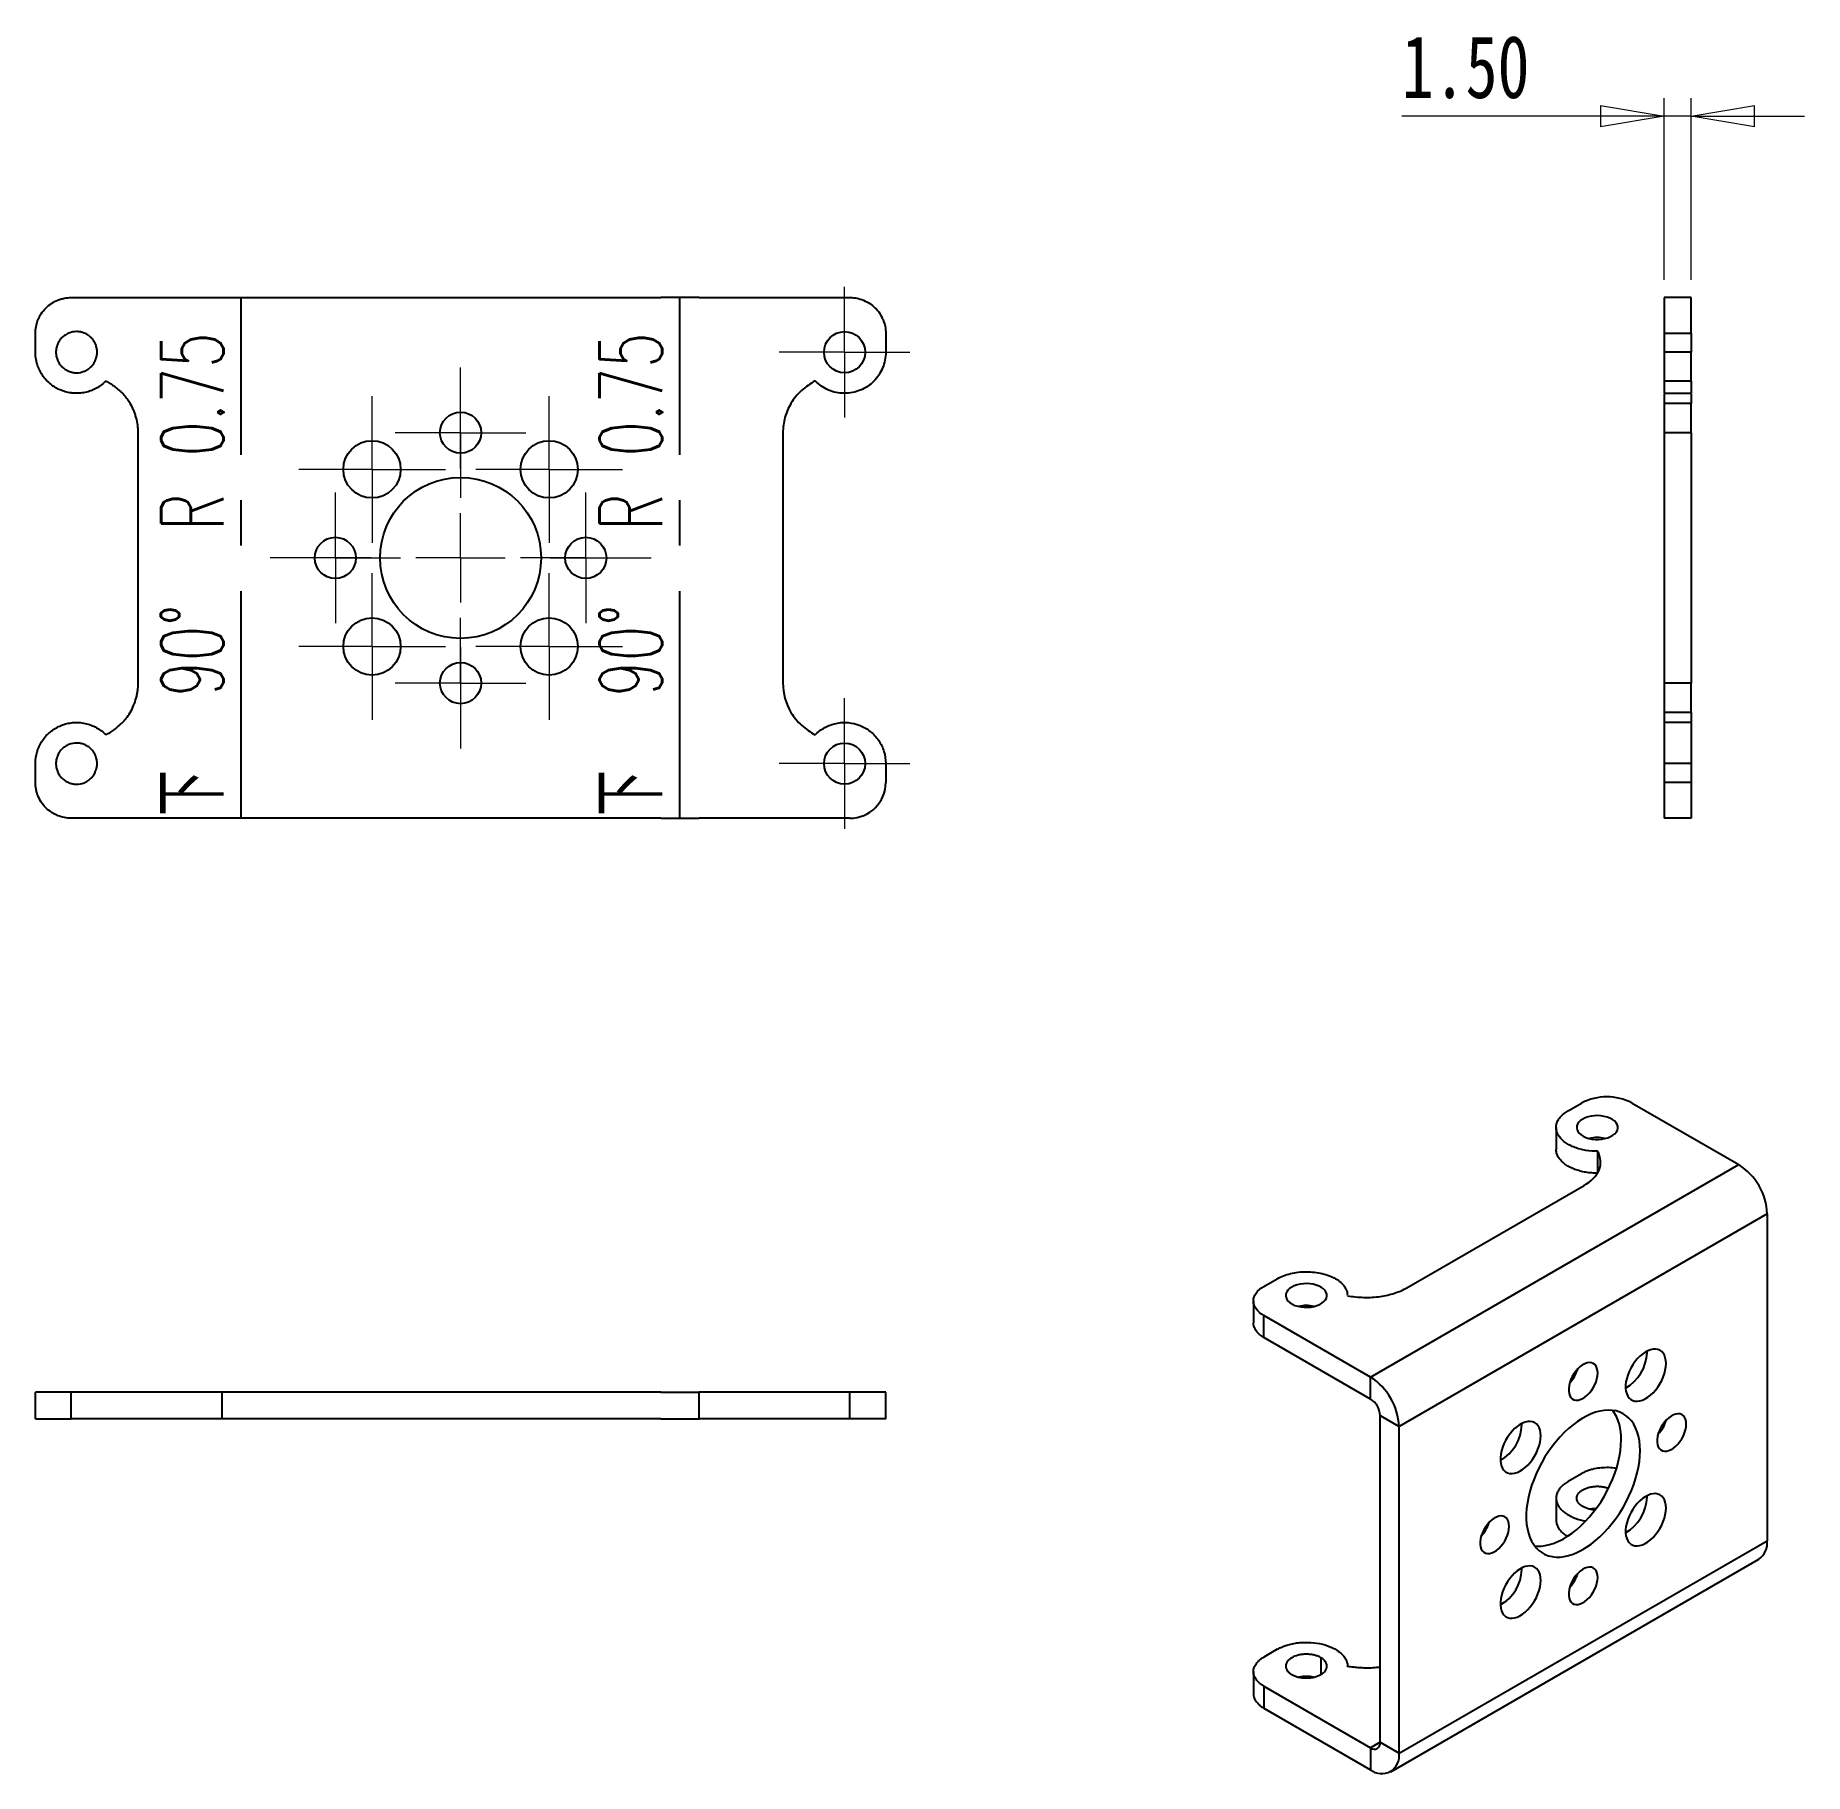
# Model space of a CAD drawing. Header units: millimetres. Extents: x 46.5 to 145.4, y 102.3 to 199.5.
import ezdxf

# ---------------------------------------------------------------- set-up
doc = ezdxf.new("R2010")
doc.units = ezdxf.units.MM
doc.linetypes.add('CENTERX2', pattern=[20.32, 12.7, -2.54, 2.54, -2.54])
doc.styles.add('SLDTEXTSTYLE0', font='TXT', dxfattribs={"width": 0.660714, "bigfont": 'bigfont'})
doc.styles.add('SLDTEXTSTYLE1', font='TXT', dxfattribs={"width": 0.75})
doc.dimstyles.new('SLDDIMSTYLE0', dxfattribs={"dimtxt": 3.5, "dimasz": 3.556, "dimexe": 0, "dimexo": 0.0625, "dimgap": 0.875, "dimtad": 1, "dimrnd": 1e-09, "dimzin": 4, "dimdsep": 46, "dimtxsty": 'SLDTEXTSTYLE1', "dimblk1": 'CLOSED', "dimblk2": 'CLOSED', "dimsah": 1, "dimcen": 0.09, "dimadec": 0, "dimazin": 1, "dimtfac": 1, "dimtmove": 0, "dimatfit": 0, "dimldrblk": 'CLOSED', "dimfxl": 0, "dimfrac": 2, "dimtolj": 1, "dimtzin": 12, "dimarcsym": 0})

msp = doc.modelspace()

# ---------------------------------------------------------------- texts
at = {"color": 7, "linetype": 'Continuous', "lineweight": 0, "char_height": 3.5, "attachment_point": 2, "rotation": 90, "style": 'SLDTEXTSTYLE0'}
for insert in [(53.506, 169.34), (78.026, 169.34)]:
    msp.add_mtext('\\M+189BA  90\\M+1818B  R 0.75', dxfattribs=dict(at, insert=insert))

# ---------------------------------------------------------------- blocks, each defined once
blk = doc.blocks.new('SW_CENTERMARKSYMBOL_0')
at = {"color": 0, "linetype": 'Continuous', "lineweight": 18}
for p, q in [((0, 5), (0, 7)), ((0, 0), (0, 2.5)), ((-5, 0), (-7, 0)), ((0, 0), (-2.5, 0)), ((0, 0), (0, -2.5)), ((0, 0), (2.5, 0)), ((5, 0), (7, 0)), ((0, -5), (0, -7))]:
    blk.add_line(p, q, dxfattribs=at)
blk = doc.blocks.new('SW_CENTERMARKSYMBOL_1')
at = {"color": 0, "linetype": 'Continuous', "lineweight": 18}
for p, q in [((0, 2.5), (0, 3.65)), ((0, 0), (0, 2.5)), ((-2.5, 0), (-3.65, 0)), ((0, 0), (-2.5, 0)), ((0, 0), (0, -2.5)), ((0, 0), (2.5, 0)), ((2.5, 0), (3.65, 0)), ((0, -2.5), (0, -3.65))]:
    blk.add_line(p, q, dxfattribs=at)
blk = doc.blocks.new('SW_CENTERMARKSYMBOL_2')
at = {"color": 0, "linetype": 'Continuous', "lineweight": 18}
for p, q in [((0, 2.5), (0, 3.65)), ((0, 0), (0, 2.5)), ((-2.5, 0), (-3.65, 0)), ((0, 0), (-2.5, 0)), ((0, 0), (0, -2.5)), ((0, 0), (2.5, 0)), ((2.5, 0), (3.65, 0)), ((0, -2.5), (0, -3.65))]:
    blk.add_line(p, q, dxfattribs=at)
blk = doc.blocks.new('SW_CENTERMARKSYMBOL_3')
at = {"color": 0, "linetype": 'Continuous', "lineweight": 18}
for p, q in [((0, 2.5), (0, 3.65)), ((0, 0), (0, 2.5)), ((-2.5, 0), (-3.65, 0)), ((0, 0), (-2.5, 0)), ((0, 0), (0, -2.5)), ((0, 0), (2.5, 0)), ((2.5, 0), (3.65, 0)), ((0, -2.5), (0, -3.65))]:
    blk.add_line(p, q, dxfattribs=at)
blk = doc.blocks.new('SW_CENTERMARKSYMBOL_4')
at = {"color": 0, "linetype": 'Continuous', "lineweight": 18}
for p, q in [((0, 2.5), (0, 3.65)), ((0, 0), (0, 2.5)), ((-2.5, 0), (-3.65, 0)), ((0, 0), (-2.5, 0)), ((0, 0), (0, -2.5)), ((0, 0), (2.5, 0)), ((2.5, 0), (3.65, 0)), ((0, -2.5), (0, -3.65))]:
    blk.add_line(p, q, dxfattribs=at)
blk = doc.blocks.new('SW_CENTERMARKSYMBOL_5')
at = {"color": 0, "linetype": 'Continuous', "lineweight": 18}
for p, q in [((0, 2.5), (0, 4.1)), ((0, 0), (0, 2.5)), ((-2.5, 0), (-4.1, 0)), ((0, 0), (-2.5, 0)), ((0, 0), (0, -2.5)), ((0, 0), (2.5, 0)), ((2.5, 0), (4.1, 0)), ((0, -2.5), (0, -4.1))]:
    blk.add_line(p, q, dxfattribs=at)
blk = doc.blocks.new('SW_CENTERMARKSYMBOL_6')
at = {"color": 0, "linetype": 'Continuous', "lineweight": 18}
for p, q in [((0, 2.5), (0, 4.1)), ((0, 0), (0, 2.5)), ((-2.5, 0), (-4.1, 0)), ((0, 0), (-2.5, 0)), ((0, 0), (0, -2.5)), ((0, 0), (2.5, 0)), ((2.5, 0), (4.1, 0)), ((0, -2.5), (0, -4.1))]:
    blk.add_line(p, q, dxfattribs=at)
blk = doc.blocks.new('SW_CENTERMARKSYMBOL_7')
at = {"color": 0, "linetype": 'Continuous', "lineweight": 18}
for p, q in [((0, 2.5), (0, 4.1)), ((0, 0), (0, 2.5)), ((-2.5, 0), (-4.1, 0)), ((0, 0), (-2.5, 0)), ((0, 0), (0, -2.5)), ((0, 0), (2.5, 0)), ((2.5, 0), (4.1, 0)), ((0, -2.5), (0, -4.1))]:
    blk.add_line(p, q, dxfattribs=at)
blk = doc.blocks.new('SW_CENTERMARKSYMBOL_8')
at = {"color": 0, "linetype": 'Continuous', "lineweight": 18}
for p, q in [((0, 2.5), (0, 4.1)), ((0, 0), (0, 2.5)), ((-2.5, 0), (-4.1, 0)), ((0, 0), (-2.5, 0)), ((0, 0), (0, -2.5)), ((0, 0), (2.5, 0)), ((2.5, 0), (4.1, 0)), ((0, -2.5), (0, -4.1))]:
    blk.add_line(p, q, dxfattribs=at)
blk = doc.blocks.new('SW_CENTERMARKSYMBOL_9')
at = {"color": 0, "linetype": 'Continuous', "lineweight": 18}
for p, q in [((0, 2.5), (0, 3.65)), ((0, 0), (0, 2.5)), ((-2.5, 0), (-3.65, 0)), ((0, 0), (-2.5, 0)), ((0, 0), (0, -2.5)), ((0, 0), (2.5, 0)), ((2.5, 0), (3.65, 0)), ((0, -2.5), (0, -3.65))]:
    blk.add_line(p, q, dxfattribs=at)
blk = doc.blocks.new('SW_CENTERMARKSYMBOL_10')
at = {"color": 0, "linetype": 'Continuous', "lineweight": 18}
for p, q in [((0, 2.5), (0, 3.65)), ((0, 0), (0, 2.5)), ((-2.5, 0), (-3.65, 0)), ((0, 0), (-2.5, 0)), ((0, 0), (0, -2.5)), ((0, 0), (2.5, 0)), ((2.5, 0), (3.65, 0)), ((0, -2.5), (0, -3.65))]:
    blk.add_line(p, q, dxfattribs=at)
blk = doc.blocks.new('_Closed')
at = {"color": 0, "linetype": 'ByBlock', "lineweight": -2}
for p, q in [((-1, 0.166667), (0, 0)), ((-1, 0.166667), (-1, -0.166667)), ((0, 0), (-1, -0.166667)), ((0, 0), (-1, 0))]:
    blk.add_line(p, q, dxfattribs=at)
blk = doc.blocks.new('_D')
at = {"color": 7, "linetype": 'Continuous', "lineweight": 18}
for p, q in [((137.533, 185.802), (137.533, 195.948)), ((139.033, 185.802), (139.033, 195.948)), ((137.533, 194.948), (122.861, 194.948)), ((139.033, 194.948), (137.533, 194.948)), ((139.033, 194.948), (145.383, 194.948))]:
    blk.add_line(p, q, dxfattribs=at)
at = {"color": 7, "linetype": 'Continuous', "lineweight": 18, "xscale": 3.556, "yscale": 3.556}
blk.add_blockref('_Closed', (137.533, 194.948, 18.678), dxfattribs=at)
at = {"color": 7, "linetype": 'Continuous', "lineweight": 18, "xscale": 3.556, "yscale": 3.556, "rotation": 180.0000000000009}
blk.add_blockref('_Closed', (139.033, 194.948, 18.678), dxfattribs=at)
at = {"color": 7, "linetype": 'Continuous', "lineweight": 18, "insert": (122.861, 199.46), "char_height": 3.5, "attachment_point": 1, "style": 'SLDTEXTSTYLE1'}
blk.add_mtext('1.50', dxfattribs=at)

# ---------------------------------------------------------------- dimensions: what is measured, and where the dimension line sits
at = {"color": 7, "linetype": 'Continuous', "lineweight": 18}
dim = msp.add_linear_dim(base=(137.533, 194.948), p1=(139.033, 184.802), p2=(137.533, 184.802), angle=0, dimstyle='SLDDIMSTYLE0', dxfattribs=at)
dim.commit()
dim.dimension.update_dxf_attribs({"geometry": '_D', "text_midpoint": (127.387, 194.948), "dimtype": 160})

# ---------------------------------------------------------------- linework, layer by layer
at = {"color": 7, "linetype": 'Continuous', "lineweight": 25}
for p, q in [((48.484, 184.802), (56.919, 184.802)), ((56.919, 184.802), (81.439, 184.802)), ((83.583, 184.802), (81.439, 184.802)), ((83.583, 184.802), (92.019, 184.802)), ((139.033, 184.802), (137.533, 184.802)), ((46.484, 181.749), (46.484, 182.802)), ((94.019, 182.802), (94.019, 181.749)), ((139.033, 182.802), (137.533, 182.802)), ((137.533, 182.802), (137.533, 181.749)), ((139.033, 182.802), (139.033, 181.749)), ((139.033, 181.749), (137.533, 181.749)), ((139.033, 180.123), (137.533, 180.123)), ((137.533, 179.449), (139.033, 179.449)), ((139.033, 178.889), (137.533, 178.889)), ((52.234, 163.249), (52.234, 177.249)), ((88.269, 177.249), (88.269, 163.249)), ((139.033, 177.249), (137.533, 177.249)), ((137.533, 177.249), (137.533, 163.249)), ((139.033, 177.249), (139.033, 163.249)), ((139.033, 163.249), (137.533, 163.249)), ((139.033, 161.609), (137.533, 161.609)), ((139.033, 161.049), (137.533, 161.049)), ((46.484, 157.696), (46.484, 158.757)), ((94.019, 158.757), (94.019, 157.696)), ((139.033, 158.757), (137.533, 158.757)), ((137.533, 158.757), (137.533, 157.696)), ((139.033, 158.757), (139.033, 157.696)), ((139.033, 157.696), (137.533, 157.696)), ((56.919, 155.696), (48.484, 155.696)), ((81.439, 155.696), (56.919, 155.696)), ((81.439, 155.696), (83.583, 155.696)), ((92.019, 155.696), (83.583, 155.696)), ((139.033, 155.696), (137.533, 155.696)), ((139.033, 155.696), (137.533, 155.696)), ((137.533, 155.696), (137.533, 155.696)), ((137.533, 155.696), (137.533, 155.696)), ((137.533, 155.696), (137.533, 155.696)), ((139.033, 155.696), (139.033, 155.696)), ((139.033, 155.696), (139.033, 155.696)), ((132.161, 139.339), (132.911, 139.772)), ((135.739, 139.772), (141.704, 136.328)), ((131.493, 138.403), (131.493, 137.178)), ((133.826, 135.9), (133.826, 137.075)), ((121.123, 124.447), (141.704, 136.328)), ((123.151, 129.443), (133.051, 135.158)), ((143.295, 133.573), (122.714, 121.691)), ((143.295, 133.573), (143.295, 115.302)), ((115.158, 129.523), (115.903, 129.953)), ((114.573, 128.707), (114.573, 127.482)), ((119.826, 129.015), (119.829, 128.995)), ((121.123, 124.447), (115.158, 127.891)), ((115.158, 126.666), (115.158, 127.891)), ((121.123, 123.222), (115.158, 126.666)), ((136.575, 125.824), (136.573, 125.902)), ((121.123, 123.222), (121.123, 124.447)), ((46.484, 122.117), (46.484, 123.617)), ((46.484, 122.117), (46.484, 123.617)), ((46.484, 123.617), (46.484, 123.617)), ((48.484, 122.117), (48.484, 123.617)), ((56.919, 123.617), (48.484, 123.617)), ((56.919, 122.117), (56.919, 123.617)), ((81.439, 123.617), (56.919, 123.617)), ((81.439, 123.617), (83.583, 123.617)), ((83.583, 122.117), (83.583, 123.617)), ((92.019, 123.617), (83.583, 123.617)), ((92.019, 122.117), (92.019, 123.617)), ((94.019, 123.617), (92.019, 123.617)), ((94.019, 122.117), (94.019, 123.617)), ((56.919, 122.117), (48.484, 122.117)), ((81.439, 122.117), (56.919, 122.117)), ((81.439, 122.117), (83.583, 122.117)), ((92.019, 122.117), (83.583, 122.117)), ((121.654, 122.304), (122.714, 121.691)), ((121.654, 104.033), (121.654, 122.304)), ((122.714, 103.42), (122.714, 121.691)), ((129.575, 121.783), (129.573, 121.861)), ((132.911, 119.051), (132.161, 118.618)), ((136.575, 117.741), (136.573, 117.819)), ((131.493, 117.682), (131.493, 116.457)), ((122.714, 103.42), (143.295, 115.302)), ((122.248, 102.39), (142.829, 114.271)), ((129.575, 113.7), (129.573, 113.778)), ((128.714, 111.934), (128.374, 111.737)), ((115.903, 109.232), (115.159, 108.803)), ((114.573, 107.987), (114.573, 106.762)), ((118.343, 108.763), (118.343, 107.824)), ((119.829, 108.274), (119.829, 108.294)), ((115.159, 107.17), (121.123, 103.726)), ((115.159, 107.17), (115.159, 105.945)), ((115.159, 105.945), (121.123, 102.502)), ((121.654, 104.033), (121.123, 103.726)), ((121.654, 104.033), (122.714, 103.42)), ((121.123, 103.726), (121.123, 102.502))]:
    msp.add_line(p, q, dxfattribs=at)
at = {"color": 7, "linetype": 'CENTERX2'}
for p, q in [((57.991, 155.696), (57.991, 184.802)), ((82.511, 155.696), (82.511, 184.802))]:
    msp.add_line(p, q, dxfattribs=at)
at = {"color": 7, "linetype": 'Continuous', "lineweight": 25, "flags": 128}
for points in [[(137.533, 157.696), (137.533, 157.411), (137.533, 157.132), (137.533, 156.865), (137.533, 156.615), (137.533, 156.386), (137.533, 156.184), (137.533, 156.013), (137.533, 155.877), (137.533, 155.777), (137.533, 155.716), (137.533, 155.696)], [(139.033, 157.696), (139.033, 157.411), (139.033, 157.132), (139.033, 156.865), (139.033, 156.615), (139.033, 156.386), (139.033, 156.184), (139.033, 156.013), (139.033, 155.877), (139.033, 155.777), (139.033, 155.716), (139.033, 155.696)], [(132.98, 138.872), (132.86, 138.791), (132.764, 138.7), (132.695, 138.6), (132.654, 138.496), (132.643, 138.39), (132.662, 138.283), (132.71, 138.18), (132.786, 138.083), (132.888, 137.993), (133.013, 137.915), (133.159, 137.849), (133.321, 137.798), (133.495, 137.762), (133.677, 137.742), (133.862, 137.74), (134.046, 137.755), (134.222, 137.787), (134.388, 137.835), (134.538, 137.897), (134.669, 137.973), (134.777, 138.059), (134.86, 138.155), (134.915, 138.257), (134.941, 138.363), (134.937, 138.47), (134.904, 138.575), (134.842, 138.675), (134.752, 138.769), (134.638, 138.853), (134.502, 138.926), (134.348, 138.984), (134.179, 139.028), (134, 139.056), (133.816, 139.067), (133.631, 139.06), (133.451, 139.037), (133.279, 138.997), (133.121, 138.942), (132.98, 138.872)], [(116.716, 129.484), (116.596, 129.402), (116.501, 129.311), (116.432, 129.212), (116.391, 129.108), (116.38, 129.001), (116.398, 128.895), (116.446, 128.791), (116.522, 128.694), (116.624, 128.605), (116.75, 128.526), (116.895, 128.46), (117.057, 128.409), (117.232, 128.373), (117.414, 128.354), (117.599, 128.352), (117.782, 128.367), (117.959, 128.398), (118.124, 128.446), (118.275, 128.509), (118.405, 128.584), (118.514, 128.671), (118.596, 128.766), (118.651, 128.868), (118.677, 128.974), (118.674, 129.081), (118.64, 129.186), (118.578, 129.287), (118.489, 129.38), (118.375, 129.464), (118.239, 129.537), (118.084, 129.596), (117.916, 129.64), (117.737, 129.667), (117.553, 129.678), (117.368, 129.672), (117.187, 129.648), (117.016, 129.608), (116.857, 129.553), (116.716, 129.484)], [(137.636, 125.212), (137.626, 125.38), (137.596, 125.534), (137.546, 125.67), (137.478, 125.786), (137.393, 125.881), (137.291, 125.952), (137.176, 125.998), (137.048, 126.018), (136.911, 126.013), (136.767, 125.981), (136.618, 125.924), (136.467, 125.843), (136.317, 125.738), (136.17, 125.613), (136.029, 125.469), (135.896, 125.308), (135.774, 125.135), (135.666, 124.951), (135.572, 124.76), (135.495, 124.565), (135.436, 124.37), (135.396, 124.179), (135.376, 123.994), (135.376, 123.82), (135.396, 123.658), (135.436, 123.513), (135.495, 123.386), (135.572, 123.281), (135.666, 123.198), (135.774, 123.139), (135.896, 123.106), (136.029, 123.099), (136.17, 123.117), (136.317, 123.162), (136.467, 123.231), (136.618, 123.324), (136.767, 123.439), (136.911, 123.574), (137.048, 123.727), (137.176, 123.894), (137.291, 124.074), (137.393, 124.262), (137.478, 124.455), (137.546, 124.65), (137.596, 124.843), (137.626, 125.032), (137.636, 125.212)], [(133.818, 124.682), (133.807, 124.826), (133.776, 124.955), (133.725, 125.064), (133.655, 125.152), (133.568, 125.215), (133.467, 125.252), (133.353, 125.262), (133.231, 125.245), (133.103, 125.201), (132.972, 125.132), (132.842, 125.038), (132.716, 124.924), (132.598, 124.791), (132.49, 124.643), (132.396, 124.484), (132.317, 124.317), (132.257, 124.148), (132.215, 123.981), (132.194, 123.82), (132.194, 123.669), (132.215, 123.532), (132.257, 123.412), (132.317, 123.314), (132.396, 123.238), (132.49, 123.188), (132.598, 123.164), (132.716, 123.168), (132.842, 123.198), (132.972, 123.255), (133.103, 123.337), (133.231, 123.441), (133.353, 123.565), (133.467, 123.706), (133.568, 123.86), (133.655, 124.023), (133.725, 124.192), (133.776, 124.36), (133.807, 124.525), (133.818, 124.682)], [(94.019, 122.117), (93.999, 122.117), (93.938, 122.117), (93.838, 122.117), (93.702, 122.117), (93.531, 122.117), (93.329, 122.117), (93.1, 122.117), (92.85, 122.117), (92.583, 122.117), (92.304, 122.117), (92.019, 122.117)], [(130.636, 121.171), (130.626, 121.339), (130.596, 121.493), (130.546, 121.629), (130.478, 121.745), (130.393, 121.84), (130.291, 121.911), (130.176, 121.957), (130.048, 121.977), (129.911, 121.972), (129.767, 121.94), (129.618, 121.883), (129.467, 121.802), (129.317, 121.697), (129.17, 121.572), (129.029, 121.428), (128.896, 121.267), (128.774, 121.094), (128.666, 120.91), (128.572, 120.719), (128.495, 120.524), (128.436, 120.329), (128.396, 120.138), (128.376, 119.953), (128.376, 119.779), (128.396, 119.617), (128.436, 119.472), (128.495, 119.345), (128.572, 119.24), (128.666, 119.157), (128.774, 119.098), (128.896, 119.065), (129.029, 119.058), (129.17, 119.076), (129.317, 119.121), (129.467, 119.19), (129.618, 119.283), (129.767, 119.398), (129.911, 119.533), (130.048, 119.686), (130.176, 119.853), (130.291, 120.033), (130.393, 120.221), (130.478, 120.414), (130.546, 120.609), (130.596, 120.802), (130.626, 120.991), (130.636, 121.171)], [(136.187, 120.333), (136.177, 120.62), (136.147, 120.892), (136.097, 121.15), (136.027, 121.391), (135.938, 121.613), (135.831, 121.816), (135.706, 121.998), (135.564, 122.157), (135.406, 122.294), (135.232, 122.406), (135.045, 122.494), (134.844, 122.557), (134.632, 122.593), (134.41, 122.604), (134.178, 122.589), (133.94, 122.548), (133.695, 122.482), (133.446, 122.39), (133.194, 122.274), (132.942, 122.134), (132.689, 121.97), (132.438, 121.785), (132.191, 121.579), (131.95, 121.354), (131.714, 121.11), (131.487, 120.85), (131.27, 120.575), (131.064, 120.287), (130.869, 119.988), (130.689, 119.679), (130.523, 119.363), (130.372, 119.041), (130.239, 118.716), (130.122, 118.389), (130.024, 118.063), (129.945, 117.74), (129.885, 117.422), (129.845, 117.11), (129.825, 116.807), (129.825, 116.515), (129.845, 116.235), (129.885, 115.97), (129.945, 115.721), (130.024, 115.489), (130.122, 115.276), (130.239, 115.084), (130.372, 114.913), (130.523, 114.764), (130.689, 114.64), (130.869, 114.54), (131.064, 114.464), (131.27, 114.415), (131.487, 114.391), (131.714, 114.393), (131.95, 114.421), (132.191, 114.475), (132.438, 114.554), (132.689, 114.658), (132.942, 114.786), (133.194, 114.938), (133.446, 115.112), (133.695, 115.308), (133.94, 115.524), (134.178, 115.759), (134.41, 116.011), (134.632, 116.278), (134.844, 116.56), (135.045, 116.854), (135.232, 117.158), (135.406, 117.471), (135.564, 117.791), (135.706, 118.114), (135.831, 118.441), (135.938, 118.767), (136.027, 119.092), (136.097, 119.413), (136.147, 119.728), (136.177, 120.036), (136.187, 120.333)], [(138.768, 121.823), (138.757, 121.968), (138.726, 122.097), (138.675, 122.206), (138.605, 122.293), (138.518, 122.356), (138.416, 122.393), (138.303, 122.404), (138.181, 122.386), (138.053, 122.343), (137.922, 122.273), (137.792, 122.18), (137.666, 122.065), (137.548, 121.932), (137.44, 121.784), (137.346, 121.625), (137.267, 121.459), (137.206, 121.29), (137.165, 121.123), (137.144, 120.962), (137.144, 120.81), (137.165, 120.673), (137.206, 120.554), (137.267, 120.455), (137.346, 120.38), (137.44, 120.33), (137.548, 120.306), (137.666, 120.309), (137.792, 120.34), (137.922, 120.397), (138.053, 120.478), (138.181, 120.583), (138.303, 120.707), (138.416, 120.848), (138.518, 121.002), (138.605, 121.165), (138.675, 121.333), (138.726, 121.502), (138.757, 121.667), (138.768, 121.823)], [(130.288, 115.015), (130.427, 115.003), (130.654, 115.005), (130.889, 115.033), (131.131, 115.087), (131.378, 115.166), (131.628, 115.27), (131.881, 115.399), (132.134, 115.55), (132.386, 115.725), (132.635, 115.92), (132.879, 116.136), (133.118, 116.371), (133.349, 116.623), (133.571, 116.891), (133.784, 117.172), (133.984, 117.466), (134.172, 117.771), (134.345, 118.084), (134.503, 118.403), (134.646, 118.727), (134.771, 119.053), (134.878, 119.379), (134.966, 119.704), (135.036, 120.025), (135.086, 120.34), (135.116, 120.648), (135.126, 120.946)], [(137.636, 117.128), (137.626, 117.297), (137.596, 117.45), (137.546, 117.587), (137.478, 117.703), (137.393, 117.798), (137.291, 117.868), (137.176, 117.915), (137.048, 117.935), (136.911, 117.929), (136.767, 117.898), (136.618, 117.841), (136.467, 117.759), (136.317, 117.655), (136.17, 117.53), (136.029, 117.385), (135.896, 117.225), (135.774, 117.051), (135.666, 116.867), (135.572, 116.676), (135.495, 116.482), (135.436, 116.287), (135.396, 116.096), (135.376, 115.911), (135.376, 115.736), (135.396, 115.575), (135.436, 115.43), (135.495, 115.303), (135.572, 115.197), (135.666, 115.115), (135.774, 115.056), (135.896, 115.023), (136.029, 115.015), (136.17, 115.034), (136.317, 115.078), (136.467, 115.148), (136.618, 115.241), (136.767, 115.356), (136.911, 115.491), (137.048, 115.643), (137.176, 115.811), (137.291, 115.99), (137.393, 116.178), (137.478, 116.371), (137.546, 116.567), (137.596, 116.76), (137.626, 116.948), (137.636, 117.128)], [(128.868, 116.108), (128.858, 116.253), (128.826, 116.382), (128.775, 116.491), (128.705, 116.578), (128.618, 116.641), (128.517, 116.679), (128.404, 116.689), (128.281, 116.672), (128.153, 116.628), (128.022, 116.558), (127.892, 116.465), (127.767, 116.351), (127.648, 116.218), (127.541, 116.07), (127.446, 115.91), (127.368, 115.744), (127.307, 115.575), (127.265, 115.408), (127.244, 115.247), (127.244, 115.096), (127.265, 114.959), (127.307, 114.839), (127.368, 114.74), (127.446, 114.665), (127.541, 114.615), (127.648, 114.591), (127.767, 114.595), (127.892, 114.625), (128.022, 114.682), (128.153, 114.763), (128.281, 114.868), (128.404, 114.992), (128.517, 115.133), (128.618, 115.287), (128.705, 115.45), (128.775, 115.618), (128.826, 115.787), (128.858, 115.952), (128.868, 116.108)], [(130.636, 113.087), (130.626, 113.256), (130.596, 113.409), (130.546, 113.546), (130.478, 113.662), (130.393, 113.757), (130.291, 113.827), (130.176, 113.874), (130.048, 113.894), (129.911, 113.888), (129.767, 113.857), (129.618, 113.8), (129.467, 113.718), (129.317, 113.614), (129.17, 113.489), (129.029, 113.344), (128.896, 113.184), (128.774, 113.01), (128.666, 112.826), (128.572, 112.635), (128.495, 112.441), (128.436, 112.246), (128.396, 112.054), (128.376, 111.87), (128.376, 111.695), (128.396, 111.534), (128.436, 111.389), (128.495, 111.262), (128.572, 111.156), (128.666, 111.074), (128.774, 111.015), (128.896, 110.982), (129.029, 110.974), (129.17, 110.993), (129.317, 111.037), (129.467, 111.107), (129.618, 111.2), (129.767, 111.315), (129.911, 111.45), (130.048, 111.602), (130.176, 111.77), (130.291, 111.949), (130.393, 112.137), (130.478, 112.33), (130.546, 112.526), (130.596, 112.719), (130.626, 112.907), (130.636, 113.087)], [(133.818, 113.25), (133.807, 113.395), (133.776, 113.523), (133.725, 113.633), (133.655, 113.72), (133.568, 113.783), (133.467, 113.82), (133.353, 113.83), (133.231, 113.813), (133.103, 113.769), (132.972, 113.7), (132.842, 113.607), (132.716, 113.492), (132.598, 113.359), (132.49, 113.211), (132.396, 113.052), (132.317, 112.886), (132.257, 112.717), (132.215, 112.55), (132.194, 112.388), (132.194, 112.237), (132.215, 112.1), (132.257, 111.981), (132.317, 111.882), (132.396, 111.807), (132.49, 111.756), (132.598, 111.733), (132.716, 111.736), (132.842, 111.767), (132.972, 111.824), (133.103, 111.905), (133.231, 112.009), (133.353, 112.134), (133.467, 112.275), (133.568, 112.429), (133.655, 112.592), (133.725, 112.76), (133.776, 112.929), (133.807, 113.093), (133.818, 113.25)]]:
    msp.add_lwpolyline(points, dxfattribs=at)
at = {"color": 7, "linetype": 'Continuous', "lineweight": 25}
for centre, radius in [((91.719, 181.749), 1.15), ((70.251, 177.249), 1.15), ((65.302, 175.199), 1.6), ((75.201, 175.199), 1.6), ((70.251, 170.249), 4.5), ((63.251, 170.249), 1.15), ((77.251, 170.249), 1.15), ((65.302, 165.299), 1.6), ((75.201, 165.299), 1.6), ((70.251, 163.249), 1.15), ((91.719, 158.749), 1.15)]:
    msp.add_circle(centre, radius, dxfattribs=at)
for centre, radius, start, end in [((92.019, 157.696), 2, 270.00002, 0.00001), ((134.325, 137.052), 3.065, 62.5245, 117.47561), ((133.793, 135.924), 1.918, 76.61728, 103.38276), ((139.851, 133.421), 3.448, 2.52003, 57.48005), ((117.529, 126.536), 1.918, 76.61728, 103.38276), ((134.159, 125.917), 2.418, 300.19876, 357.79322), ((130.859, 125.451), 1.918, 316.59774, 343.40764), ((119.27, 121.54), 3.448, 2.52015, 57.47985), ((120.502, 122.251), 1.153, 2.60518, 57.39448), ((127.159, 121.876), 2.418, 300.19876, 357.79322), ((132.484, 121.086), 2.646, 356.95591, 34.63781), ((135.809, 122.593), 1.918, 316.59774, 343.40764), ((134.159, 117.834), 2.418, 300.19876, 357.79322), ((125.909, 116.878), 1.918, 316.59774, 343.40764), ((142.149, 115.2), 1.151, 306.24035, 5.07183), ((127.159, 113.793), 2.418, 300.19876, 357.79322), ((130.859, 114.02), 1.918, 316.59774, 343.40764), ((121.33, 103.98), 0.328, 230.79667, 9.21412), ((121.741, 103.269), 0.985, 231.14722, 8.86363)]:
    msp.add_arc(centre, radius, start, end, dxfattribs=at)
for points, knots in [([(46.484, 182.802), (46.484, 183.057), (46.53, 183.302), (46.63, 183.553), (46.637, 183.57), (46.651, 183.602), (46.657, 183.618), (46.679, 183.664), (46.694, 183.695), (46.741, 183.786), (46.775, 183.844), (46.886, 184.014), (46.972, 184.119), (47.167, 184.313), (47.273, 184.4), (47.499, 184.548), (47.619, 184.611), (47.763, 184.668), (47.777, 184.673), (47.807, 184.684), (47.822, 184.689), (47.867, 184.705), (47.897, 184.714), (47.987, 184.74), (48.048, 184.755), (48.232, 184.79), (48.357, 184.802), (48.484, 184.802)], [0, 0, 0, 0, 0.25, 0.25, 0.265625, 0.265625, 0.28125, 0.28125, 0.3125, 0.3125, 0.375, 0.375, 0.5, 0.5, 0.625, 0.625, 0.75, 0.75, 0.765625, 0.765625, 0.78125, 0.78125, 0.8125, 0.8125, 0.875, 0.875, 1, 1, 1, 1]), ([(92.019, 184.802), (92.283, 184.802), (92.538, 184.751), (92.904, 184.6), (93.019, 184.539), (93.236, 184.395), (93.339, 184.31), (93.524, 184.125), (93.607, 184.025), (93.753, 183.807), (93.816, 183.69), (93.966, 183.328), (94.019, 183.067), (94.019, 182.802)], [0, 0, 0, 0, 0.000777878, 0.000777878, 0.001166817, 0.001166817, 0.001555756, 0.001555756, 0.001944695, 0.001944695, 0.002333634, 0.002333634, 0.003111512, 0.003111512, 0.003111512, 0.003111512]), ([(137.533, 184.802), (137.533, 184.802), (137.533, 184.751), (137.533, 184.6), (137.533, 184.539), (137.533, 184.395), (137.533, 184.31), (137.533, 184.125), (137.533, 184.025), (137.533, 183.807), (137.533, 183.69), (137.533, 183.328), (137.533, 183.067), (137.533, 182.802)], [0, 0, 0, 0, 0.000777878, 0.000777878, 0.001166817, 0.001166817, 0.001555756, 0.001555756, 0.001944695, 0.001944695, 0.002333634, 0.002333634, 0.003111512, 0.003111512, 0.003111512, 0.003111512]), ([(139.033, 182.802), (139.033, 182.846), (139.033, 182.934), (139.033, 183.064), (139.033, 183.193), (139.033, 183.321), (139.033, 183.446), (139.033, 183.651), (139.033, 183.922), (139.033, 184.226), (139.033, 184.478), (139.033, 184.642), (139.033, 184.74), (139.033, 184.792), (139.033, 184.799), (139.033, 184.802)], [0, 0, 0, 0, 0.0420661, 0.0837943, 0.1253652, 0.1669617, 0.2087663, 0.2509586, 0.375711, 0.5008179, 0.6257957, 0.7507336, 0.8341266, 0.9167375, 1, 1, 1, 1]), ([(48.784, 182.899), (48.637, 182.899), (48.496, 182.872), (48.352, 182.815), (48.342, 182.811), (48.324, 182.803), (48.314, 182.799), (48.288, 182.787), (48.27, 182.778), (48.218, 182.751), (48.184, 182.731), (48.086, 182.667), (48.026, 182.618), (47.915, 182.506), (47.865, 182.445), (47.779, 182.315), (47.743, 182.246), (47.707, 182.154), (47.701, 182.138), (47.689, 182.103), (47.684, 182.086), (47.669, 182.034), (47.66, 181.999), (47.64, 181.893), (47.634, 181.822), (47.634, 181.676), (47.641, 181.603), (47.667, 181.462), (47.688, 181.393), (47.718, 181.317), (47.722, 181.307), (47.73, 181.289), (47.734, 181.28), (47.746, 181.253), (47.755, 181.235), (47.782, 181.183), (47.801, 181.149), (47.865, 181.052), (47.915, 180.991), (48.026, 180.88), (48.088, 180.83), (48.218, 180.744), (48.287, 180.709), (48.379, 180.672), (48.395, 180.667), (48.429, 180.655), (48.446, 180.649), (48.498, 180.634), (48.533, 180.626), (48.639, 180.606), (48.711, 180.599), (48.784, 180.599)], [0, 0, 0, 0, 0.125, 0.125, 0.132812, 0.132812, 0.140625, 0.140625, 0.15625, 0.15625, 0.1875, 0.1875, 0.25, 0.25, 0.3125, 0.3125, 0.375, 0.375, 0.390625, 0.390625, 0.40625, 0.40625, 0.4375, 0.4375, 0.5, 0.5, 0.5625, 0.5625, 0.625, 0.625, 0.632812, 0.632812, 0.640625, 0.640625, 0.65625, 0.65625, 0.6875, 0.6875, 0.75, 0.75, 0.8125, 0.8125, 0.875, 0.875, 0.890625, 0.890625, 0.90625, 0.90625, 0.9375, 0.9375, 1, 1, 1, 1]), ([(48.784, 180.599), (48.93, 180.599), (49.072, 180.626), (49.215, 180.683), (49.225, 180.687), (49.244, 180.695), (49.253, 180.699), (49.28, 180.711), (49.297, 180.72), (49.35, 180.747), (49.383, 180.767), (49.481, 180.831), (49.541, 180.88), (49.652, 180.992), (49.703, 181.053), (49.788, 181.183), (49.824, 181.252), (49.86, 181.344), (49.866, 181.36), (49.878, 181.394), (49.883, 181.412), (49.898, 181.464), (49.907, 181.499), (49.927, 181.605), (49.934, 181.676), (49.934, 181.822), (49.927, 181.895), (49.9, 182.036), (49.88, 182.105), (49.85, 182.181), (49.845, 182.191), (49.838, 182.209), (49.834, 182.218), (49.821, 182.245), (49.813, 182.263), (49.786, 182.315), (49.766, 182.349), (49.702, 182.446), (49.653, 182.506), (49.541, 182.618), (49.479, 182.668), (49.35, 182.753), (49.28, 182.789), (49.189, 182.825), (49.173, 182.831), (49.138, 182.843), (49.121, 182.848), (49.069, 182.864), (49.034, 182.872), (48.928, 182.892), (48.857, 182.899), (48.784, 182.899)], [0, 0, 0, 0, 0.125, 0.125, 0.132812, 0.132812, 0.140625, 0.140625, 0.15625, 0.15625, 0.1875, 0.1875, 0.25, 0.25, 0.3125, 0.3125, 0.375, 0.375, 0.390625, 0.390625, 0.40625, 0.40625, 0.4375, 0.4375, 0.5, 0.5, 0.5625, 0.5625, 0.625, 0.625, 0.632812, 0.632812, 0.640625, 0.640625, 0.65625, 0.65625, 0.6875, 0.6875, 0.75, 0.75, 0.8125, 0.8125, 0.875, 0.875, 0.890625, 0.890625, 0.90625, 0.90625, 0.9375, 0.9375, 1, 1, 1, 1]), ([(50.433, 180.146), (50.277, 179.986), (50.102, 179.851), (49.883, 179.728), (49.855, 179.714), (49.803, 179.687), (49.777, 179.674), (49.698, 179.638), (49.645, 179.615), (49.482, 179.554), (49.371, 179.522), (49.143, 179.474), (49.027, 179.459), (48.796, 179.446), (48.68, 179.448), (48.535, 179.462), (48.508, 179.465), (48.453, 179.473), (48.425, 179.477), (48.343, 179.491), (48.289, 179.502), (48.127, 179.542), (48.022, 179.576), (47.816, 179.66), (47.715, 179.709), (47.524, 179.821), (47.433, 179.884), (47.324, 179.971), (47.301, 179.991), (47.257, 180.029), (47.235, 180.048), (47.171, 180.108), (47.13, 180.149), (47.013, 180.277), (46.941, 180.367), (46.811, 180.561), (46.753, 180.663), (46.654, 180.872), (46.613, 180.98), (46.571, 181.12), (46.564, 181.146), (46.55, 181.2), (46.544, 181.227), (46.526, 181.308), (46.516, 181.363), (46.492, 181.527), (46.484, 181.637), (46.484, 181.749)], [0, 0, 0, 0, 0.125, 0.125, 0.140625, 0.140625, 0.15625, 0.15625, 0.1875, 0.1875, 0.25, 0.25, 0.3125, 0.3125, 0.375, 0.375, 0.390625, 0.390625, 0.40625, 0.40625, 0.4375, 0.4375, 0.5, 0.5, 0.5625, 0.5625, 0.625, 0.625, 0.640625, 0.640625, 0.65625, 0.65625, 0.6875, 0.6875, 0.75, 0.75, 0.8125, 0.8125, 0.875, 0.875, 0.890625, 0.890625, 0.90625, 0.90625, 0.9375, 0.9375, 1, 1, 1, 1]), ([(94.019, 181.749), (94.019, 181.597), (94.005, 181.448), (93.946, 181.154), (93.902, 181.008), (93.729, 180.591), (93.562, 180.339), (93.345, 180.123)], [0, 0, 0, 0, 0.000448902, 0.000448902, 0.000897804, 0.000897804, 0.001795607, 0.001795607, 0.001795607, 0.001795607]), ([(137.533, 181.749), (137.533, 181.597), (137.533, 181.448), (137.533, 181.154), (137.533, 181.008), (137.533, 180.591), (137.533, 180.339), (137.533, 180.123)], [0, 0, 0, 0, 0.000448902, 0.000448902, 0.000897804, 0.000897804, 0.001795607, 0.001795607, 0.001795607, 0.001795607]), ([(139.033, 180.123), (139.033, 180.159), (139.033, 180.231), (139.033, 180.348), (139.033, 180.47), (139.033, 180.598), (139.033, 180.731), (139.033, 180.914), (139.033, 181.152), (139.033, 181.448), (139.033, 181.648), (139.033, 181.749)], [0, 0, 0, 0, 0.083969, 0.167234, 0.250152, 0.333087, 0.416403, 0.500457, 0.667386, 0.832934, 1, 1, 1, 1]), ([(50.433, 180.146), (50.497, 180.108), (50.62, 180.034), (50.796, 179.916), (50.96, 179.797), (51.111, 179.675), (51.277, 179.528), (51.451, 179.348), (51.63, 179.128), (51.731, 178.969), (51.781, 178.889)], [0, 0, 0, 0, 0.118693, 0.232247, 0.340844, 0.444694, 0.544036, 0.696973, 0.848515, 1, 1, 1, 1]), ([(90.069, 180.146), (89.802, 179.989), (89.544, 179.812), (89.197, 179.501), (89.088, 179.389), (88.889, 179.15), (88.801, 179.023), (88.721, 178.889)], [0, 0, 0, 0, 0.000931099, 0.000931099, 0.001396648, 0.001396648, 0.001862198, 0.001862198, 0.001862198, 0.001862198]), ([(93.345, 180.123), (93.237, 180.014), (93.12, 179.918), (92.868, 179.75), (92.732, 179.678), (92.451, 179.563), (92.306, 179.52), (92.008, 179.462), (91.855, 179.448), (91.552, 179.45), (91.401, 179.465), (91.102, 179.527), (90.957, 179.574), (90.679, 179.692), (90.544, 179.765), (90.292, 179.938), (90.176, 180.036), (90.069, 180.146)], [0, 0, 0, 0, 0.000453221, 0.000453221, 0.000906441, 0.000906441, 0.001359662, 0.001359662, 0.001812883, 0.001812883, 0.002266103, 0.002266103, 0.002719324, 0.002719324, 0.003172545, 0.003172545, 0.003625765, 0.003625765, 0.003625765, 0.003625765]), ([(137.533, 180.123), (137.533, 180.037), (137.533, 179.866), (137.533, 179.671), (137.533, 179.533), (137.533, 179.456), (137.533, 179.456), (137.533, 179.456)], [0, 0, 0, 0, 0.211524, 0.423024, 0.637122, 0.851167, 1, 1, 1, 1]), ([(139.033, 180.123), (139.033, 180.021), (139.033, 179.818), (139.033, 179.609), (139.033, 179.472), (139.033, 179.458), (139.033, 179.45)], [0, 0, 0, 0, 0.252399, 0.504646, 0.756955, 1, 1, 1, 1]), ([(137.533, 179.417), (137.533, 179.394), (137.533, 179.242), (137.533, 179.05), (137.533, 178.889)], [0, 0, 0, 0, 0.15788, 1, 1, 1, 1]), ([(139.033, 179.412), (139.033, 179.403), (139.033, 179.323), (139.033, 179.15), (139.033, 178.977), (139.033, 178.889)], [0, 0, 0, 0, 0.060618, 0.524263, 1, 1, 1, 1]), ([(52.234, 177.249), (52.233, 177.528), (52.195, 177.806), (52.111, 178.118), (52.1, 178.155), (52.078, 178.226), (52.067, 178.261), (52.031, 178.366), (52.005, 178.434), (51.92, 178.636), (51.855, 178.765), (51.781, 178.889)], [0, 0, 0, 0, 0.5, 0.5, 0.5625, 0.5625, 0.625, 0.625, 0.75, 0.75, 1, 1, 1, 1]), ([(88.721, 178.889), (88.575, 178.642), (88.463, 178.375), (88.31, 177.823), (88.269, 177.536), (88.269, 177.249)], [0, 0, 0, 0, 0.000859887, 0.000859887, 0.001719774, 0.001719774, 0.001719774, 0.001719774]), ([(137.533, 178.889), (137.533, 178.642), (137.533, 178.375), (137.533, 177.823), (137.533, 177.536), (137.533, 177.249)], [0, 0, 0, 0, 0.000859887, 0.000859887, 0.001719774, 0.001719774, 0.001719774, 0.001719774]), ([(139.033, 177.249), (139.033, 177.306), (139.033, 177.419), (139.033, 177.59), (139.033, 177.76), (139.033, 177.93), (139.033, 178.136), (139.033, 178.375), (139.033, 178.64), (139.033, 178.806), (139.033, 178.889)], [0, 0, 0, 0, 0.098921, 0.198087, 0.29779, 0.398316, 0.499948, 0.668491, 0.834731, 1, 1, 1, 1]), ([(51.781, 161.609), (51.93, 161.861), (52.043, 162.13), (52.139, 162.486), (52.155, 162.553), (52.184, 162.693), (52.195, 162.762), (52.224, 162.971), (52.233, 163.11), (52.234, 163.249)], [0, 0, 0, 0, 0.5, 0.5, 0.625, 0.625, 0.75, 0.75, 1, 1, 1, 1]), ([(139.033, 161.609), (139.033, 161.659), (139.033, 161.758), (139.033, 161.913), (139.033, 162.071), (139.033, 162.233), (139.033, 162.436), (139.033, 162.679), (139.033, 162.964), (139.033, 163.154), (139.033, 163.249)], [0, 0, 0, 0, 0.099875, 0.199531, 0.299247, 0.399304, 0.49998, 0.668607, 0.834835, 1, 1, 1, 1]), ([(50.433, 160.351), (50.759, 160.544), (51.031, 160.743), (51.278, 160.974), (51.303, 160.999), (51.354, 161.05), (51.378, 161.076), (51.451, 161.155), (51.498, 161.208), (51.631, 161.373), (51.71, 161.488), (51.781, 161.609)], [0, 0, 0, 0, 0.5, 0.5, 0.5625, 0.5625, 0.625, 0.625, 0.75, 0.75, 1, 1, 1, 1]), ([(88.721, 161.609), (88.879, 161.341), (89.081, 161.1), (89.545, 160.685), (89.802, 160.509), (90.069, 160.351)], [0, 0, 0, 0, 0.000931469, 0.000931469, 0.001862939, 0.001862939, 0.001862939, 0.001862939]), ([(137.533, 161.609), (137.533, 161.467), (137.533, 161.278), (137.533, 161.124), (137.533, 161.085)], [0, 0, 0, 0, 0.748311, 1, 1, 1, 1]), ([(139.033, 161.609), (139.033, 161.478), (139.033, 161.288), (139.033, 161.131), (139.033, 161.081)], [0, 0, 0, 0, 0.686039, 1, 1, 1, 1]), ([(46.484, 158.757), (46.484, 158.981), (46.517, 159.199), (46.589, 159.439), (46.599, 159.468), (46.618, 159.524), (46.628, 159.551), (46.659, 159.632), (46.682, 159.685), (46.756, 159.842), (46.814, 159.942), (46.944, 160.135), (47.017, 160.227), (47.174, 160.396), (47.259, 160.475), (47.373, 160.565), (47.394, 160.582), (47.439, 160.615), (47.462, 160.631), (47.53, 160.678), (47.577, 160.708), (47.72, 160.791), (47.819, 160.84), (48.026, 160.923), (48.132, 160.958), (48.347, 161.01), (48.456, 161.028), (48.594, 161.041), (48.625, 161.044), (48.683, 161.047), (48.713, 161.048), (48.8, 161.05), (48.857, 161.049), (49.03, 161.039), (49.145, 161.023), (49.373, 160.975), (49.485, 160.942), (49.701, 160.861), (49.806, 160.812), (49.933, 160.741), (49.956, 160.728), (50.004, 160.699), (50.027, 160.684), (50.097, 160.638), (50.142, 160.606), (50.273, 160.505), (50.356, 160.431), (50.433, 160.351)], [0, 0, 0, 0, 0.125, 0.125, 0.140625, 0.140625, 0.15625, 0.15625, 0.1875, 0.1875, 0.25, 0.25, 0.3125, 0.3125, 0.375, 0.375, 0.390625, 0.390625, 0.40625, 0.40625, 0.4375, 0.4375, 0.5, 0.5, 0.5625, 0.5625, 0.625, 0.625, 0.640625, 0.640625, 0.65625, 0.65625, 0.6875, 0.6875, 0.75, 0.75, 0.8125, 0.8125, 0.875, 0.875, 0.890625, 0.890625, 0.90625, 0.90625, 0.9375, 0.9375, 1, 1, 1, 1]), ([(90.069, 160.351), (90.229, 160.516), (90.408, 160.653), (90.708, 160.818), (90.812, 160.866), (91.024, 160.945), (91.133, 160.976), (91.354, 161.023), (91.469, 161.038), (91.695, 161.052), (91.808, 161.05), (92.146, 161.02), (92.371, 160.966), (92.79, 160.797), (92.99, 160.679), (93.253, 160.466), (93.335, 160.389), (93.489, 160.222), (93.561, 160.131), (93.687, 159.944), (93.744, 159.846), (93.842, 159.642), (93.884, 159.535), (93.984, 159.209), (94.018, 158.986), (94.019, 158.757)], [0, 0, 0, 0, 0.000677943, 0.000677943, 0.001016914, 0.001016914, 0.001355886, 0.001355886, 0.001694857, 0.001694857, 0.002033829, 0.002033829, 0.002711772, 0.002711772, 0.003389714, 0.003389714, 0.003728686, 0.003728686, 0.004067657, 0.004067657, 0.004406629, 0.004406629, 0.0047456, 0.0047456, 0.005423543, 0.005423543, 0.005423543, 0.005423543]), ([(137.533, 161.043), (137.533, 161.045), (137.533, 161.054), (137.533, 161.007), (137.533, 160.899), (137.533, 160.726), (137.533, 160.497), (137.533, 160.218), (137.533, 159.898), (137.533, 159.542), (137.533, 159.158), (137.533, 158.89), (137.533, 158.757)], [0, 0, 0, 0, 0.024688, 0.132427, 0.239772, 0.347117, 0.454918, 0.562709, 0.669999, 0.777282, 0.888642, 1, 1, 1, 1]), ([(139.033, 161.043), (139.033, 161.044), (139.033, 161.045), (139.033, 160.992), (139.033, 160.889), (139.033, 160.738), (139.033, 160.544), (139.033, 160.31), (139.033, 160.042), (139.033, 159.746), (139.033, 159.429), (139.033, 159.096), (139.033, 158.87), (139.033, 158.757)], [0, 0, 0, 0, 0.056093, 0.150617, 0.244972, 0.33951, 0.433852, 0.528381, 0.622705, 0.717193, 0.811506, 0.9058, 1, 1, 1, 1]), ([(48.784, 159.899), (48.637, 159.899), (48.496, 159.872), (48.352, 159.815), (48.342, 159.811), (48.324, 159.803), (48.314, 159.799), (48.288, 159.787), (48.27, 159.778), (48.218, 159.751), (48.184, 159.731), (48.086, 159.667), (48.026, 159.618), (47.915, 159.506), (47.865, 159.445), (47.779, 159.315), (47.743, 159.246), (47.707, 159.154), (47.701, 159.138), (47.689, 159.103), (47.684, 159.086), (47.669, 159.034), (47.66, 158.999), (47.64, 158.893), (47.634, 158.822), (47.634, 158.676), (47.641, 158.603), (47.667, 158.462), (47.688, 158.393), (47.718, 158.317), (47.722, 158.307), (47.73, 158.289), (47.734, 158.28), (47.746, 158.253), (47.755, 158.235), (47.782, 158.183), (47.801, 158.149), (47.865, 158.052), (47.915, 157.991), (48.026, 157.88), (48.088, 157.83), (48.218, 157.744), (48.287, 157.709), (48.379, 157.672), (48.395, 157.667), (48.429, 157.655), (48.446, 157.649), (48.498, 157.634), (48.533, 157.626), (48.639, 157.606), (48.711, 157.599), (48.784, 157.599)], [0, 0, 0, 0, 0.125, 0.125, 0.132812, 0.132812, 0.140625, 0.140625, 0.15625, 0.15625, 0.1875, 0.1875, 0.25, 0.25, 0.3125, 0.3125, 0.375, 0.375, 0.390625, 0.390625, 0.40625, 0.40625, 0.4375, 0.4375, 0.5, 0.5, 0.5625, 0.5625, 0.625, 0.625, 0.632812, 0.632812, 0.640625, 0.640625, 0.65625, 0.65625, 0.6875, 0.6875, 0.75, 0.75, 0.8125, 0.8125, 0.875, 0.875, 0.890625, 0.890625, 0.90625, 0.90625, 0.9375, 0.9375, 1, 1, 1, 1]), ([(48.784, 157.599), (48.93, 157.599), (49.072, 157.626), (49.215, 157.683), (49.225, 157.687), (49.244, 157.695), (49.253, 157.699), (49.28, 157.711), (49.297, 157.72), (49.35, 157.747), (49.383, 157.767), (49.481, 157.831), (49.541, 157.88), (49.652, 157.992), (49.703, 158.053), (49.788, 158.183), (49.824, 158.252), (49.86, 158.344), (49.866, 158.36), (49.878, 158.394), (49.883, 158.412), (49.898, 158.464), (49.907, 158.499), (49.927, 158.605), (49.934, 158.676), (49.934, 158.822), (49.927, 158.895), (49.9, 159.036), (49.88, 159.105), (49.85, 159.181), (49.845, 159.191), (49.838, 159.209), (49.834, 159.218), (49.821, 159.245), (49.813, 159.263), (49.786, 159.315), (49.766, 159.349), (49.702, 159.446), (49.653, 159.506), (49.541, 159.618), (49.479, 159.668), (49.35, 159.753), (49.28, 159.789), (49.189, 159.825), (49.173, 159.831), (49.138, 159.843), (49.121, 159.848), (49.069, 159.864), (49.034, 159.872), (48.928, 159.892), (48.857, 159.899), (48.784, 159.899)], [0, 0, 0, 0, 0.125, 0.125, 0.132812, 0.132812, 0.140625, 0.140625, 0.15625, 0.15625, 0.1875, 0.1875, 0.25, 0.25, 0.3125, 0.3125, 0.375, 0.375, 0.390625, 0.390625, 0.40625, 0.40625, 0.4375, 0.4375, 0.5, 0.5, 0.5625, 0.5625, 0.625, 0.625, 0.632812, 0.632812, 0.640625, 0.640625, 0.65625, 0.65625, 0.6875, 0.6875, 0.75, 0.75, 0.8125, 0.8125, 0.875, 0.875, 0.890625, 0.890625, 0.90625, 0.90625, 0.9375, 0.9375, 1, 1, 1, 1]), ([(48.484, 155.696), (48.229, 155.696), (47.983, 155.743), (47.733, 155.842), (47.715, 155.849), (47.684, 155.863), (47.668, 155.87), (47.621, 155.891), (47.59, 155.906), (47.5, 155.953), (47.441, 155.987), (47.272, 156.099), (47.167, 156.184), (46.972, 156.379), (46.885, 156.485), (46.737, 156.711), (46.675, 156.832), (46.618, 156.976), (46.613, 156.989), (46.602, 157.019), (46.596, 157.034), (46.581, 157.079), (46.571, 157.109), (46.545, 157.199), (46.53, 157.26), (46.495, 157.444), (46.484, 157.569), (46.484, 157.696)], [0, 0, 0, 0, 0.25, 0.25, 0.265625, 0.265625, 0.28125, 0.28125, 0.3125, 0.3125, 0.375, 0.375, 0.5, 0.5, 0.625, 0.625, 0.75, 0.75, 0.765625, 0.765625, 0.78125, 0.78125, 0.8125, 0.8125, 0.875, 0.875, 1, 1, 1, 1]), ([(133.826, 137.075), (133.597, 137.073), (133.373, 137.091), (133.045, 137.146), (132.937, 137.169), (132.732, 137.223), (132.633, 137.255), (132.443, 137.326), (132.351, 137.366), (132.181, 137.453), (132.103, 137.5), (131.885, 137.65), (131.764, 137.764), (131.588, 138.004), (131.529, 138.134), (131.494, 138.328), (131.49, 138.393), (131.499, 138.524), (131.513, 138.59), (131.556, 138.719), (131.585, 138.782), (131.66, 138.905), (131.707, 138.966), (131.866, 139.14), (132, 139.245), (132.161, 139.339)], [0, 0, 0, 0, 0.000677943, 0.000677943, 0.001016914, 0.001016914, 0.001355886, 0.001355886, 0.001694857, 0.001694857, 0.002033829, 0.002033829, 0.002711772, 0.002711772, 0.003389714, 0.003389714, 0.003728686, 0.003728686, 0.004067657, 0.004067657, 0.004406629, 0.004406629, 0.0047456, 0.0047456, 0.005423543, 0.005423543, 0.005423543, 0.005423543]), ([(133.826, 135.85), (133.713, 135.852), (133.486, 135.856), (133.152, 135.898), (132.832, 135.966), (132.533, 136.062), (132.261, 136.181), (132.024, 136.322), (131.824, 136.482), (131.668, 136.657), (131.559, 136.844), (131.499, 137.019), (131.498, 137.131), (131.498, 137.178)], [0, 0, 0, 0, 0.093379, 0.186638, 0.280067, 0.37329, 0.466743, 0.560019, 0.65348, 0.746774, 0.840249, 0.933531, 1, 1, 1, 1]), ([(133.89, 136.012), (133.968, 136.186), (133.995, 136.366), (133.961, 136.725), (133.904, 136.902), (133.826, 137.075)], [0, 0, 0, 0, 0.000931469, 0.000931469, 0.001862939, 0.001862939, 0.001862939, 0.001862939]), ([(115.903, 129.953), (116.01, 130.015), (116.126, 130.07), (116.375, 130.166), (116.51, 130.208), (116.927, 130.307), (117.223, 130.342), (117.529, 130.342)], [0, 0, 0, 0, 0.000448902, 0.000448902, 0.000897804, 0.000897804, 0.001795607, 0.001795607, 0.001795607, 0.001795607]), ([(117.529, 130.342), (117.681, 130.337), (117.985, 130.327), (118.423, 130.246), (118.826, 130.122), (119.177, 129.953), (119.466, 129.748), (119.675, 129.513), (119.804, 129.275), (119.817, 129.115), (119.822, 129.043)], [0, 0, 0, 0, 0.1279272, 0.2557777, 0.383659, 0.5113858, 0.6392455, 0.7669424, 0.8952159, 1, 1, 1, 1]), ([(115.158, 127.891), (114.972, 127.998), (114.827, 128.123), (114.675, 128.334), (114.637, 128.406), (114.586, 128.554), (114.573, 128.63), (114.573, 128.781), (114.585, 128.856), (114.635, 129.004), (114.674, 129.078), (114.824, 129.287), (114.971, 129.415), (115.158, 129.523)], [0, 0, 0, 0, 0.000777878, 0.000777878, 0.001166817, 0.001166817, 0.001555756, 0.001555756, 0.001944695, 0.001944695, 0.002333634, 0.002333634, 0.003111512, 0.003111512, 0.003111512, 0.003111512]), ([(119.829, 128.995), (120.129, 128.95), (120.437, 128.917), (120.902, 128.902), (121.058, 128.903), (121.368, 128.92), (121.52, 128.936), (121.671, 128.958)], [0, 0, 0, 0, 0.000931099, 0.000931099, 0.001396648, 0.001396648, 0.001862198, 0.001862198, 0.001862198, 0.001862198]), ([(121.671, 128.958), (121.949, 128.999), (122.218, 129.062), (122.716, 129.226), (122.948, 129.326), (123.151, 129.443)], [0, 0, 0, 0, 0.000859887, 0.000859887, 0.001719774, 0.001719774, 0.001719774, 0.001719774]), ([(115.158, 126.666), (115.071, 126.722), (114.897, 126.834), (114.713, 127.037), (114.604, 127.254), (114.56, 127.406), (114.573, 127.481), (114.573, 127.482)], [0, 0, 0, 0, 0.249136, 0.498568, 0.748683, 0.998879, 1, 1, 1, 1]), ([(48.484, 123.617), (48.229, 123.617), (47.983, 123.617), (47.733, 123.617), (47.715, 123.617), (47.684, 123.617), (47.668, 123.617), (47.621, 123.617), (47.59, 123.617), (47.5, 123.617), (47.441, 123.617), (47.272, 123.617), (47.167, 123.617), (46.972, 123.617), (46.885, 123.617), (46.737, 123.617), (46.675, 123.617), (46.618, 123.617), (46.613, 123.617), (46.602, 123.617), (46.596, 123.617), (46.581, 123.617), (46.571, 123.617), (46.545, 123.617), (46.53, 123.617), (46.495, 123.617), (46.484, 123.617), (46.484, 123.617)], [0, 0, 0, 0, 0.25, 0.25, 0.265625, 0.265625, 0.28125, 0.28125, 0.3125, 0.3125, 0.375, 0.375, 0.5, 0.5, 0.625, 0.625, 0.75, 0.75, 0.765625, 0.765625, 0.78125, 0.78125, 0.8125, 0.8125, 0.875, 0.875, 1, 1, 1, 1]), ([(46.484, 122.117), (46.484, 122.117), (46.486, 122.117), (46.498, 122.117), (46.517, 122.117), (46.545, 122.117), (46.58, 122.117), (46.655, 122.117), (46.8, 122.117), (47.059, 122.117), (47.377, 122.117), (47.696, 122.117), (47.985, 122.117), (48.232, 122.117), (48.399, 122.117), (48.484, 122.117)], [0, 0, 0, 0, 0.040237, 0.08018, 0.119988, 0.159821, 0.199838, 0.240197, 0.369893, 0.500054, 0.629725, 0.759912, 0.840035, 0.919635, 1, 1, 1, 1]), ([(134.867, 119.345), (134.821, 119.352), (134.645, 119.381), (134.324, 119.396), (133.917, 119.374), (133.575, 119.31), (133.305, 119.231), (133.095, 119.15), (132.973, 119.084), (132.911, 119.051)], [0, 0, 0, 0, 0.066556, 0.258804, 0.451778, 0.644064, 0.763171, 0.881185, 1, 1, 1, 1]), ([(132.161, 118.618), (132.086, 118.571), (131.936, 118.476), (131.757, 118.31), (131.617, 118.129), (131.526, 117.934), (131.486, 117.734), (131.499, 117.535), (131.56, 117.343), (131.669, 117.161), (131.821, 116.99), (132.018, 116.831), (132.256, 116.687), (132.534, 116.566), (132.832, 116.469), (133.046, 116.428), (133.149, 116.408)], [0, 0, 0, 0, 0.069999, 0.139829, 0.213105, 0.286046, 0.359316, 0.432263, 0.502337, 0.57209, 0.642174, 0.711917, 0.785196, 0.858134, 0.931404, 1, 1, 1, 1]), ([(132.98, 117.213), (132.931, 117.244), (132.834, 117.306), (132.747, 117.401), (132.694, 117.482), (132.654, 117.57), (132.635, 117.683), (132.659, 117.818), (132.729, 117.945), (132.836, 118.058), (132.975, 118.155), (133.143, 118.235), (133.305, 118.286), (133.446, 118.316), (133.598, 118.339), (133.794, 118.351), (134.028, 118.337), (134.24, 118.299), (134.362, 118.257), (134.417, 118.238)], [0, 0, 0, 0, 0.064431, 0.128613, 0.163851, 0.198601, 0.26802, 0.337894, 0.407336, 0.471856, 0.535945, 0.600488, 0.664554, 0.699791, 0.734542, 0.803961, 0.873835, 0.943277, 1, 1, 1, 1]), ([(133.668, 117.026), (133.631, 117.027), (133.517, 117.032), (133.339, 117.069), (133.141, 117.129), (133.033, 117.185), (132.98, 117.213)], [0, 0, 0, 0, 0.140946, 0.442161, 0.721522, 1, 1, 1, 1]), ([(133.352, 117.07), (133.383, 117.077), (133.451, 117.093), (133.579, 117.112), (133.676, 117.116), (133.734, 117.118)], [0, 0, 0, 0, 0.2588706, 0.5562005, 1, 1, 1, 1]), ([(131.498, 116.457), (131.499, 116.408), (131.501, 116.294), (131.562, 116.119), (131.668, 115.936), (131.822, 115.766), (131.976, 115.634), (132.091, 115.568), (132.128, 115.547)], [0, 0, 0, 0, 0.14809, 0.33932, 0.529673, 0.72093, 0.911256, 1, 1, 1, 1]), ([(115.159, 107.17), (115.129, 107.187), (115.071, 107.222), (114.991, 107.278), (114.917, 107.337), (114.85, 107.398), (114.79, 107.461), (114.696, 107.576), (114.6, 107.75), (114.559, 107.986), (114.6, 108.222), (114.709, 108.419), (114.846, 108.575), (114.987, 108.696), (115.101, 108.767), (115.159, 108.803)], [0, 0, 0, 0, 0.040237, 0.080179, 0.119987, 0.15982, 0.199837, 0.240196, 0.369893, 0.500054, 0.629725, 0.759911, 0.840035, 0.919635, 1, 1, 1, 1]), ([(115.903, 109.232), (115.935, 109.25), (115.999, 109.286), (116.101, 109.335), (116.208, 109.381), (116.319, 109.423), (116.496, 109.483), (116.75, 109.548), (117.087, 109.602), (117.434, 109.625), (117.889, 109.616), (118.438, 109.534), (118.922, 109.364), (119.25, 109.182), (119.463, 109.022), (119.631, 108.845), (119.737, 108.679), (119.796, 108.53), (119.826, 108.403), (119.828, 108.317), (119.829, 108.274)], [0, 0, 0, 0, 0.024507, 0.048913, 0.0733, 0.097751, 0.122348, 0.18614, 0.250213, 0.313996, 0.378077, 0.500013, 0.62195, 0.685741, 0.749814, 0.813599, 0.877678, 0.918451, 0.959096, 1, 1, 1, 1]), ([(118.343, 108.763), (118.316, 108.777), (118.264, 108.806), (118.177, 108.843), (118.085, 108.876), (117.95, 108.914), (117.765, 108.948), (117.53, 108.962), (117.295, 108.948), (117.007, 108.896), (116.697, 108.774), (116.487, 108.595), (116.395, 108.429), (116.372, 108.294), (116.395, 108.158), (116.465, 108.032), (116.571, 107.917), (116.668, 107.855), (116.716, 107.824)], [0, 0, 0, 0, 0.030125, 0.060029, 0.089981, 0.120248, 0.185106, 0.250368, 0.315204, 0.380487, 0.500063, 0.619639, 0.684497, 0.749758, 0.814594, 0.879877, 0.939822, 1, 1, 1, 1]), ([(116.716, 107.824), (116.743, 107.81), (116.795, 107.781), (116.882, 107.744), (116.974, 107.711), (117.109, 107.673), (117.294, 107.639), (117.529, 107.625), (117.764, 107.639), (118.052, 107.691), (118.362, 107.813), (118.572, 107.992), (118.664, 108.158), (118.687, 108.293), (118.664, 108.429), (118.594, 108.555), (118.488, 108.67), (118.391, 108.732), (118.343, 108.763)], [0, 0, 0, 0, 0.0301255, 0.0600293, 0.0899809, 0.1202481, 0.1851063, 0.2503675, 0.3152036, 0.380487, 0.5000628, 0.6196385, 0.6844967, 0.7497579, 0.814594, 0.8798774, 0.9398223, 1, 1, 1, 1]), ([(121.654, 108.235), (121.521, 108.219), (121.25, 108.186), (120.866, 108.18), (120.508, 108.196), (120.174, 108.226), (119.947, 108.258), (119.829, 108.274)], [0, 0, 0, 0, 0.219583, 0.450577, 0.620292, 0.803106, 1, 1, 1, 1]), ([(117.088, 107.681), (117.12, 107.689), (117.188, 107.704), (117.334, 107.726), (117.53, 107.737), (117.76, 107.725), (117.902, 107.695), (117.97, 107.681)], [0, 0, 0, 0, 0.112539, 0.241798, 0.50001, 0.759916, 1, 1, 1, 1]), ([(114.573, 106.762), (114.573, 106.762), (114.559, 106.683), (114.606, 106.525), (114.708, 106.328), (114.847, 106.172), (114.987, 106.051), (115.101, 105.98), (115.159, 105.945)], [0, 0, 0, 0, 0.000953, 0.261061, 0.52024, 0.680783, 0.839852, 1, 1, 1, 1])]:
    msp.add_open_spline(points, degree=3, knots=knots, dxfattribs=at)
for points in [[(88.269, 163.249), (88.27, 162.675), (88.43, 162.102), (88.721, 161.609)], [(137.533, 163.249), (137.533, 162.675), (137.533, 162.102), (137.533, 161.609)], [(133.051, 135.158), (133.455, 135.392), (133.747, 135.692), (133.89, 136.012)]]:
    msp.add_open_spline(points, degree=3, dxfattribs=at)

# ---------------------------------------------------------------- block references
at = {"color": 7, "linetype": 'Continuous', "lineweight": 18}
for name, p in [('SW_CENTERMARKSYMBOL_9', (91.719, 181.749)), ('SW_CENTERMARKSYMBOL_4', (70.251, 177.249)), ('SW_CENTERMARKSYMBOL_6', (65.302, 175.199)), ('SW_CENTERMARKSYMBOL_5', (75.201, 175.199)), ('SW_CENTERMARKSYMBOL_0', (70.251, 170.249)), ('SW_CENTERMARKSYMBOL_3', (63.251, 170.249)), ('SW_CENTERMARKSYMBOL_2', (77.251, 170.249)), ('SW_CENTERMARKSYMBOL_7', (65.302, 165.299)), ('SW_CENTERMARKSYMBOL_8', (75.201, 165.299)), ('SW_CENTERMARKSYMBOL_1', (70.251, 163.249)), ('SW_CENTERMARKSYMBOL_10', (91.719, 158.749))]:
    msp.add_blockref(name, p, dxfattribs=at)

msp.set_redraw_order([(e.dxf.handle, doc.entitydb.next_handle()) for e in msp.query("TEXT MTEXT ATTDEF DIMENSION ARC_DIMENSION")])  # texts and dimensions are drawn at this point

doc.saveas('drawing.dxf')
